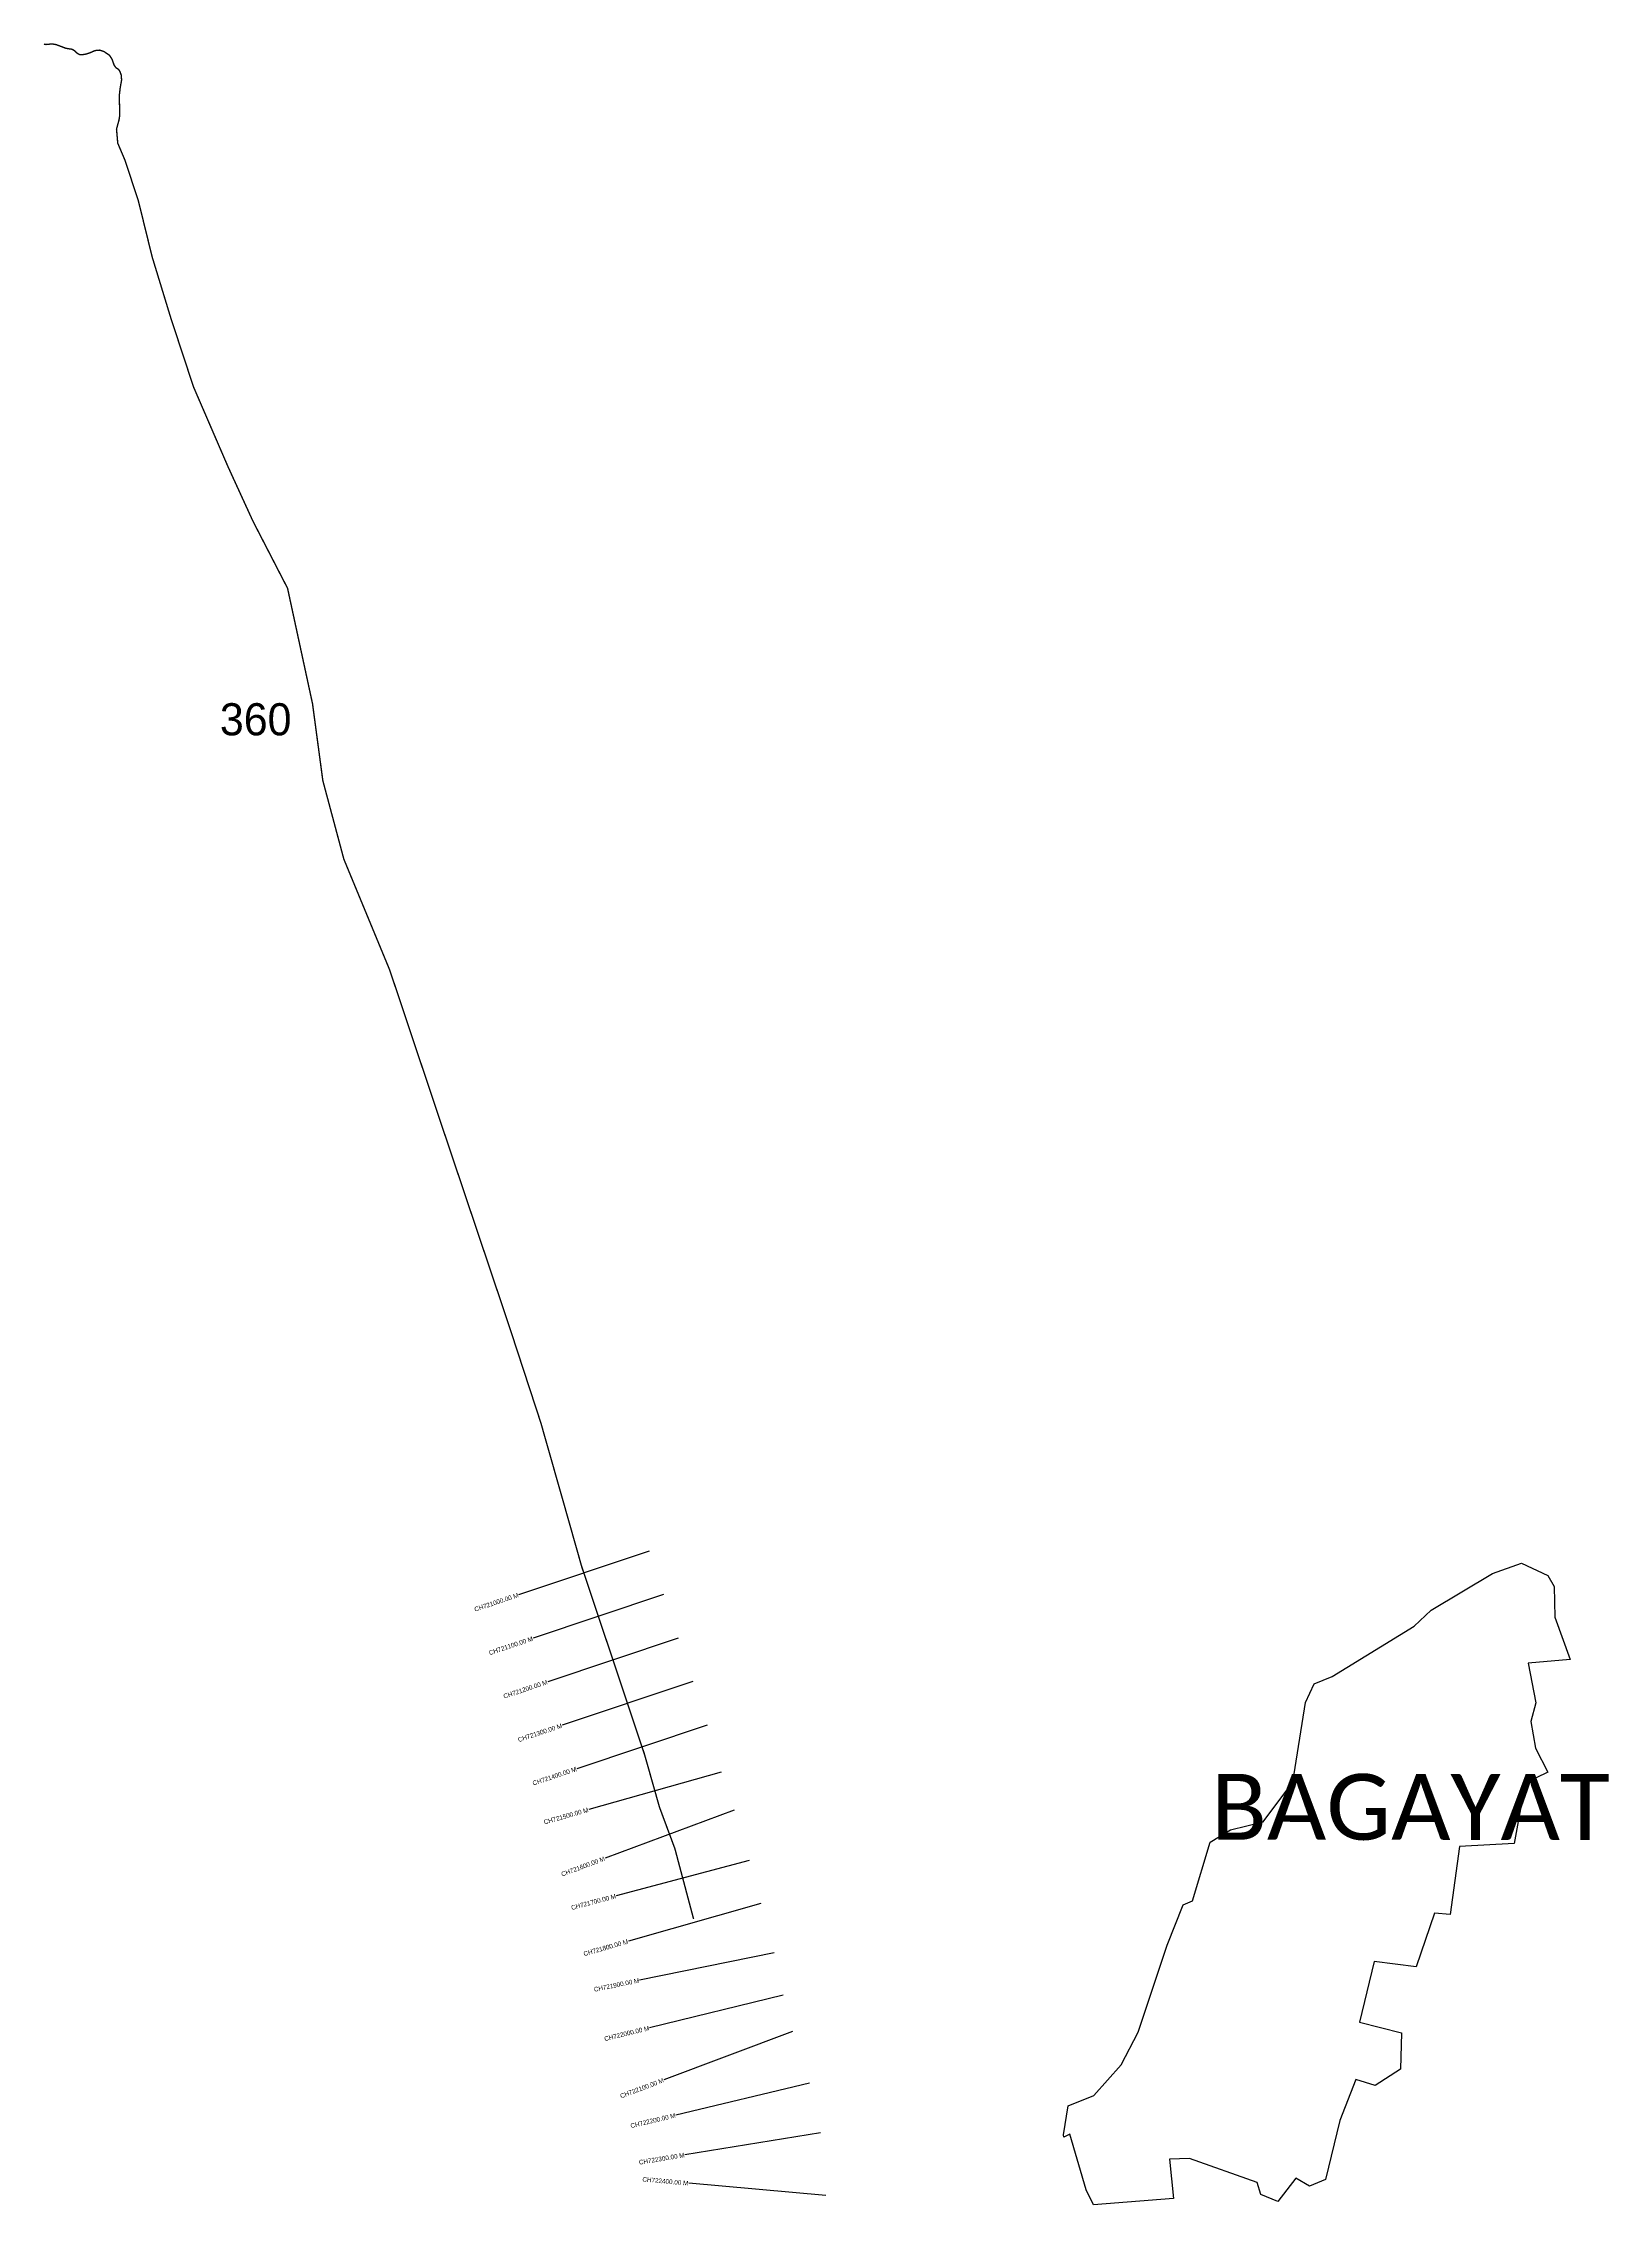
# Model space of a CAD drawing. Header units: metres. Extents: x 355286 to 358701, y 1743042 to 1747757.
import ezdxf
from ezdxf.enums import TextEntityAlignment as Align

# ---------------------------------------------------------------- set-up
doc = ezdxf.new("R2010")
doc.units = ezdxf.units.M
for name, color, linetype in [('CS', 134, 'Continuous'), ('CSMark', 6, 'Continuous'), ('NATURALLY PROTECTED', 3, 'Continuous'), ('VILLAGE NAME', 250, 'Continuous')]:
    doc.layers.add(name, color=color, linetype=linetype)

msp = doc.modelspace()

# ---------------------------------------------------------------- linework, layer by layer
at = {"color": 6}
for points in [[(358058.3, 1744178.8), (358097.3, 1744194.4), (358276.5, 1744304.1), (358313.5, 1744339), (358447.2, 1744419.2), (358510, 1744442), (358567.5, 1744414.7), (358581.5, 1744390.5), (358582.9, 1744323.7), (358616.8, 1744231.6), (358524.9, 1744223.3), (358541.7, 1744137.4), (358530.5, 1744096.3), (358540.9, 1744038.1), (358567.5, 1743985.6), (358518.5, 1743962), (358494.2, 1743830), (358375.1, 1743823.4), (358354.8, 1743675.3), (358320.8, 1743678.5), (358280.8, 1743561.3), (358189.1, 1743573.1), (358156.7, 1743440.6), (358248.4, 1743417.6), (358246.3, 1743338), (358190.8, 1743302.2), (358149.1, 1743315.8), (358114.2, 1743226.2), (358083.1, 1743097.4), (358047.7, 1743082.9), (358017.9, 1743100.5), (357978.9, 1743049.4), (357942, 1743064.5), (357934, 1743090.6), (357785.8, 1743142.9), (357742.2, 1743141.7), (357750.9, 1743055.9), (357576.9, 1743042.2), (357560.5, 1743074.6), (357525.3, 1743196.1), (357511.7, 1743189.8), (357511.1, 1743195.1), (357521.3, 1743257.9), (357577.4, 1743280.6), (357636.7, 1743347.1), (357674.4, 1743418.4), (357737.5, 1743608.2), (357772.5, 1743696.3), (357792.3, 1743704.9), (357831.3, 1743833.1), (357875.4, 1743860), (357947.1, 1743877.8), (358011.4, 1743963.9), (358038.8, 1744138)], [(358038.8, 1744138), (358058.3, 1744178.8)]]:
    msp.add_lwpolyline(points, dxfattribs=at)
at = {"layer": 'CS'}
for p, q in [((356607.2, 1744467.9), (356322.7, 1744372.7)), ((356638.9, 1744373.1), (356354.4, 1744277.9)), ((356670.7, 1744278.2), (356386.2, 1744183)), ((356702.4, 1744183.4), (356417.9, 1744088.2)), ((356734.1, 1744088.6), (356449.6, 1743993.4)), ((356764.2, 1743985.8), (356475.5, 1743904.1)), ((356792.5, 1743902.6), (356511.3, 1743798.1)), ((356825.6, 1743793.2), (356535.7, 1743716.1)), ((356850.7, 1743699), (356562.1, 1743617.1)), ((356880.4, 1743591.6), (356586.4, 1743531.9)), ((356899.6, 1743499.6), (356608.3, 1743428.2)), ((356920.4, 1743420.3), (356639.6, 1743314.6)), ((356957.4, 1743307.6), (356665.6, 1743237.8)), ((356981.4, 1743199.4), (356685.4, 1743150.9)), ((356992.7, 1743062.7), (356693.9, 1743089))]:
    msp.add_line(p, q, dxfattribs=at)
at = {"layer": 'NATURALLY PROTECTED', "const_width": 3, "flags": 128}
msp.add_lwpolyline([(355287.1, 1747755.2), (355291.5, 1747754.3), (355304.4, 1747755.6), (355313.5, 1747754.2), (355335.3, 1747746), (355342.9, 1747744.8), (355348.2, 1747744), (355353.8, 1747741), (355359.1, 1747735.8), (355364.2, 1747732.6), (355370.4, 1747732), (355379, 1747733.5), (355388.5, 1747736.6), (355397, 1747740.4), (355401.8, 1747741.7), (355409.2, 1747742), (355418, 1747739.1), (355430.3, 1747730.8), (355436.2, 1747721.4), (355440.3, 1747709.2), (355444.1, 1747703.9), (355449.9, 1747700.1), (355453, 1747695.3), (355455.8, 1747687.6), (355456.6, 1747677.1), (355453.5, 1747659.5), (355451.5, 1747641.9), (355452.7, 1747600.5), (355450.9, 1747589.4), (355445.5, 1747569.9), (355448.2, 1747539.1), (355464.3, 1747501.1), (355493.4, 1747412.5), (355523.3, 1747290.9), (355564, 1747157.6), (355613.5, 1747007.4), (355688.5, 1746833.9), (355743.1, 1746714.6), (355818.6, 1746568.3), (355873.1, 1746316.3), (355895.6, 1746148.5), (355941.5, 1745977.1), (356041.4, 1745735.7), (356154.2, 1745398.7), (356301.1, 1744961.8), (356371, 1744748.3), (356426, 1744555), (356460.3, 1744434.1), (356524.9, 1744241.2), (356597.2, 1744024.9), (356630, 1743909.2), (356663.5, 1743819.1), (356704.3, 1743665.7)], dxfattribs=at)

# ---------------------------------------------------------------- texts
at = {"insert": (355671, 1746317.5), "char_height": 70, "attachment_point": 1}
msp.add_mtext_dynamic_manual_height_columns('360', width=95.172, gutter_width=1, heights=[0], dxfattribs=at)
at = {"layer": 'CSMark'}
for s, rotation, p in [('CH721000.00 M', 18.4986, (356321.8, 1744372.4)), ('CH721100.00 M', 18.4986, (356353.5, 1744277.6)), ('CH721200.00 M', 18.4986, (356385.2, 1744182.7)), ('CH721300.00 M', 18.4986, (356416.9, 1744087.9)), ('CH721400.00 M', 18.4986, (356448.7, 1743993.1)), ('CH721500.00 M', 15.7926, (356474.5, 1743903.9)), ('CH721600.00 M', 20.3896, (356510.3, 1743797.7)), ('CH721700.00 M', 14.9049, (356534.7, 1743715.8)), ('CH721800.00 M', 15.8418, (356561.1, 1743616.8)), ('CH721900.00 M', 11.4746, (356585.5, 1743531.7)), ('CH722000.00 M', 13.7843, (356607.3, 1743427.9)), ('CH722100.00 M', 20.624, (356638.7, 1743314.3)), ('CH722200.00 M', 13.4564, (356664.6, 1743237.5)), ('CH722300.00 M', 9.291, (356684.4, 1743150.8)), ('CH722400.00 M', 354.9663, (356692.9, 1743089.1))]:
    msp.add_text(s, height=10, rotation=rotation, dxfattribs=at).set_placement(p, align=Align.MIDDLE_RIGHT)
at = {"layer": 'VILLAGE NAME', "insert": (357833.2, 1743982.1), "char_height": 143.7, "attachment_point": 1, "rotation": 359.9793}
msp.add_mtext_dynamic_manual_height_columns('{\\fCalibri|b0|i0|c0|p34;BAGAYAT}', width=1418, gutter_width=718.5, heights=[0], dxfattribs=at)

doc.saveas('drawing.dxf')
